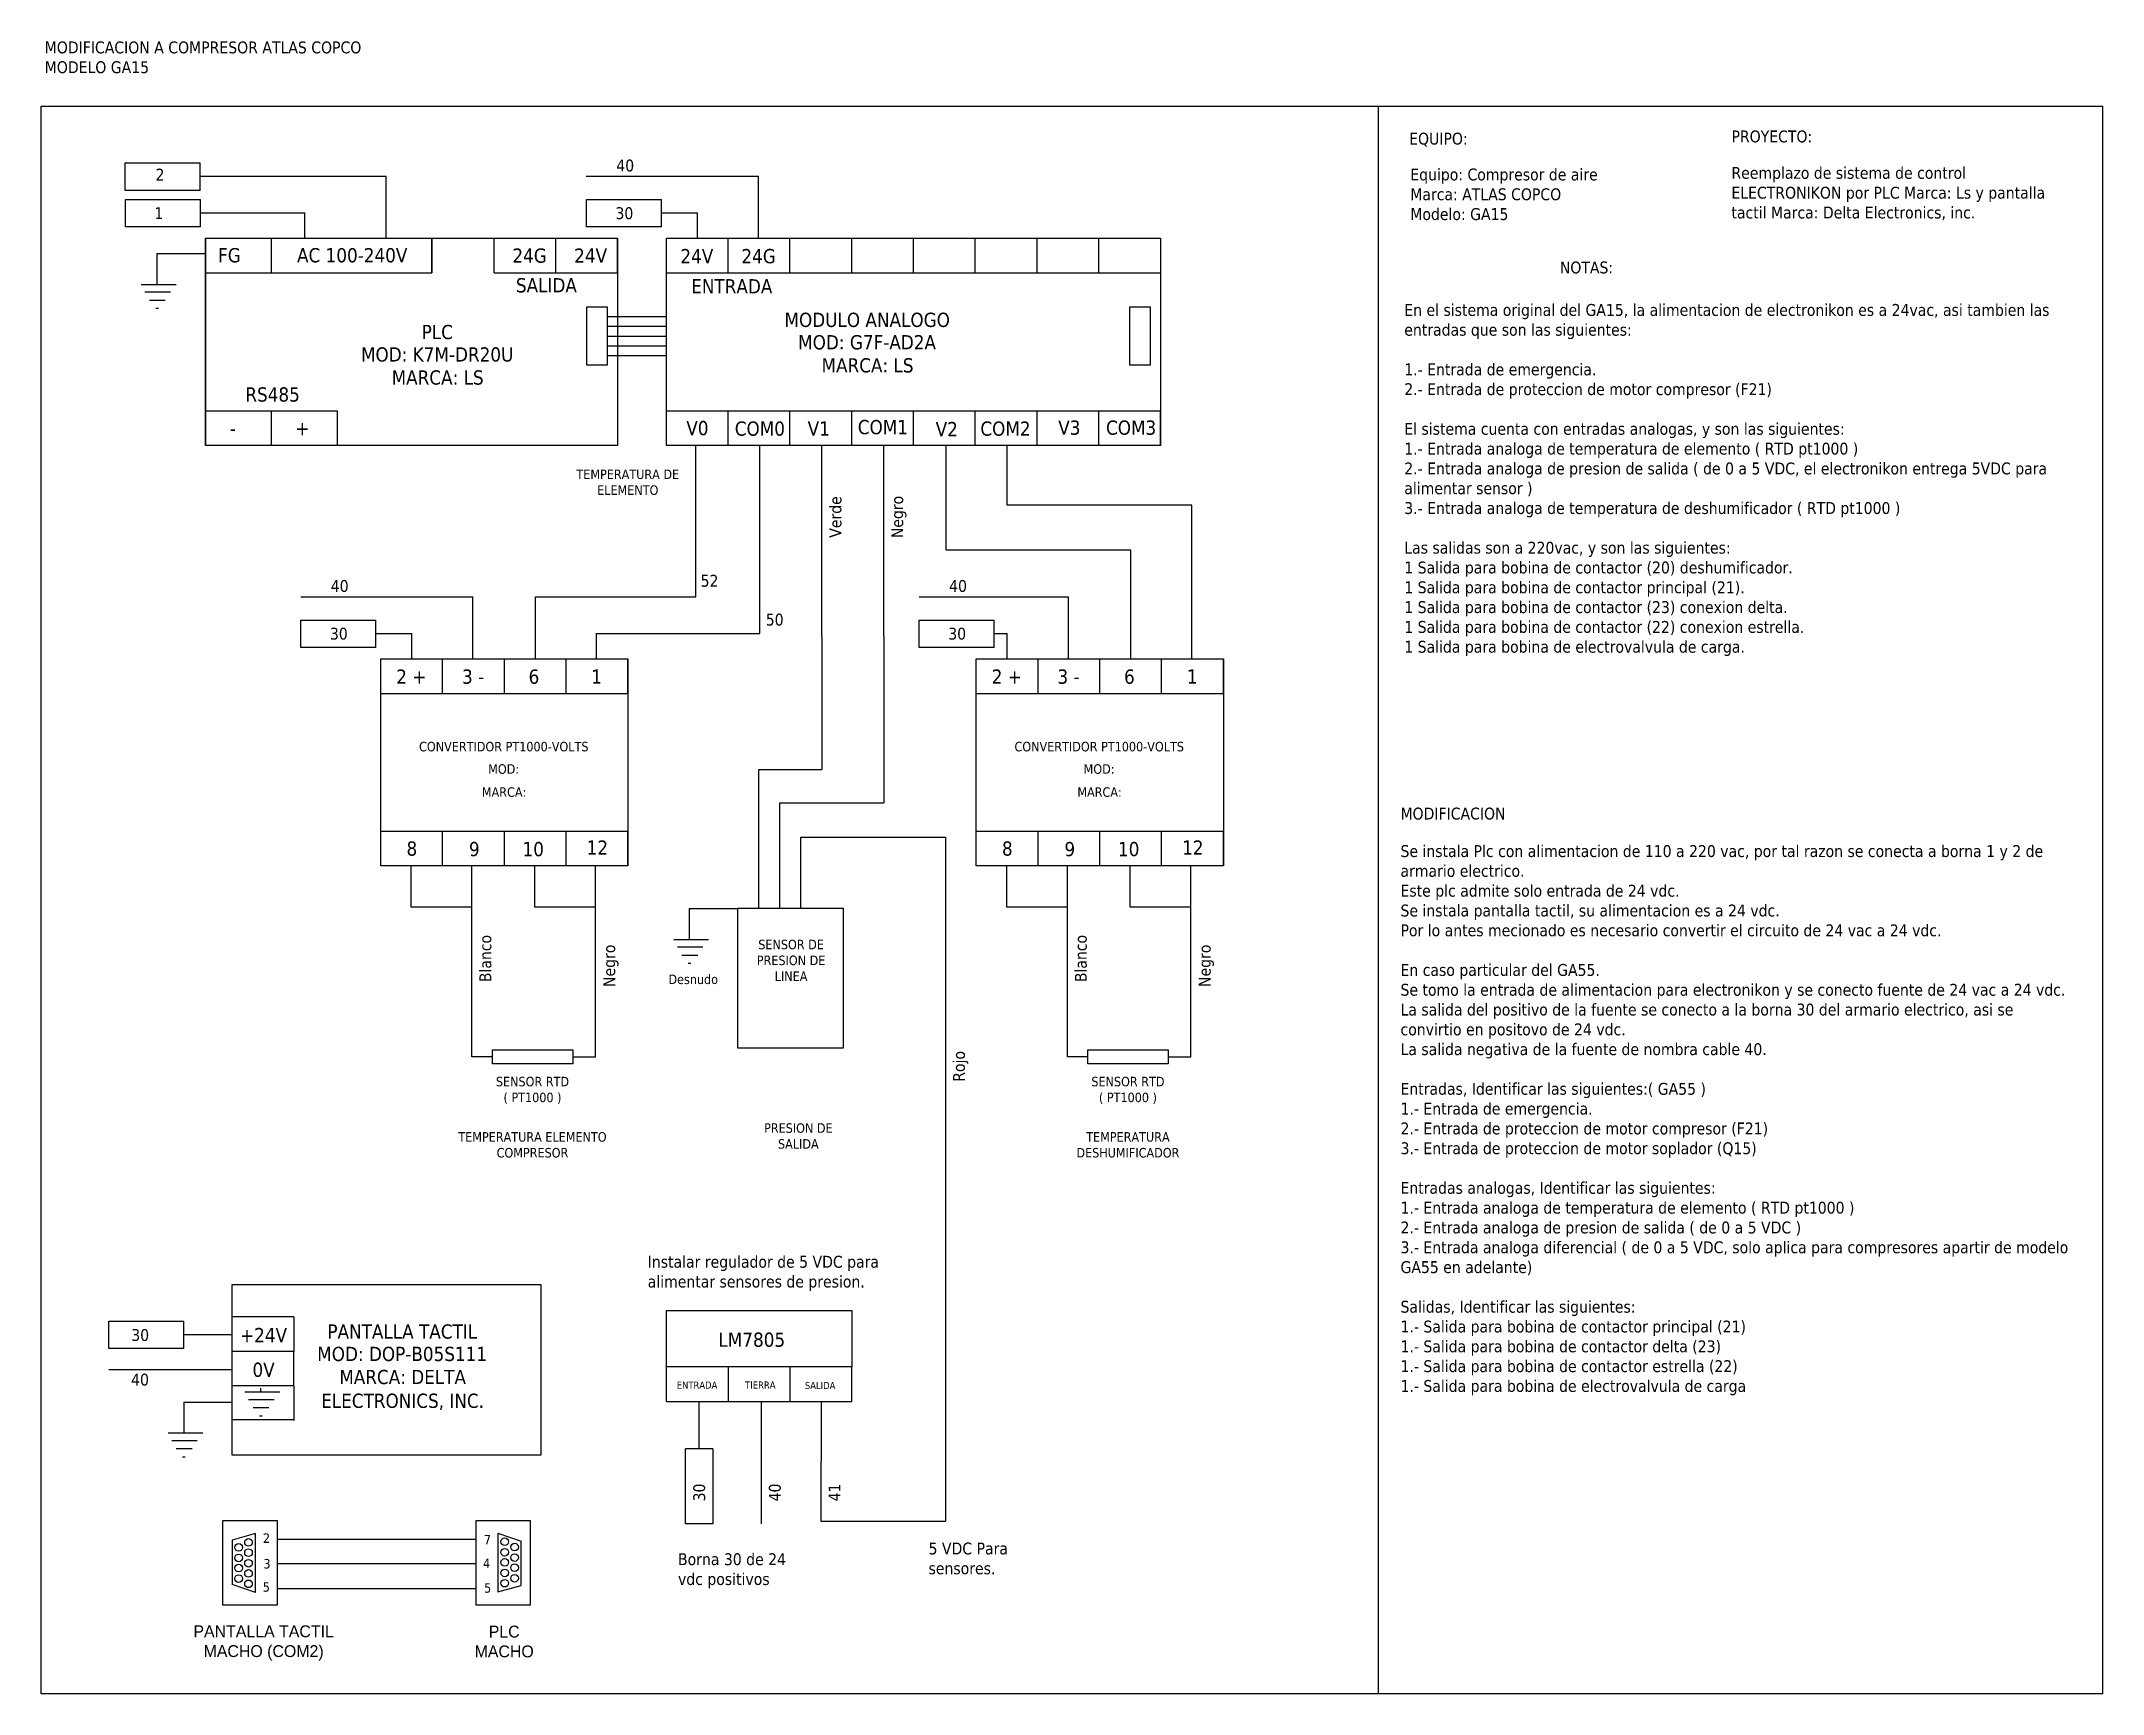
# Model space of a CAD drawing. Header units: millimetres. Extents: x 280 to 2517, y 686 to 1154.
# Drawn here: x 1687.7 to 2121.5, y 686.1 to 1033.8 of the extents above; entities that cross this region are included whole.
import ezdxf

# ---------------------------------------------------------------- set-up
doc = ezdxf.new("R2010")
doc.units = ezdxf.units.MM
doc.styles.add('Tahoma', font='tahoma.ttf')

msp = doc.modelspace()

# ---------------------------------------------------------------- texts
at = {"style": 'Tahoma'}
for s, insert, char_height, width, attachment_point in [('MODIFICACION A COMPRESOR ATLAS COPCO\\PMODELO GA15', (1688.414, 1033.714), 2.5, 99.3678, 1), ('EQUIPO:', (1975.53, 1014.523), 2.5, 57.58905, 1), ('PROYECTO:', (2043.346, 1014.986), 2.5, 57.58905, 1), ('2', (1711.736, 1006.952), 2.5, 15.27778, 1), ('40', (1808.69, 1008.875), 2.5, 15.27778, 1), ('Equipo: Compresor de aire\\PMarca: ATLAS COPCO\\PModelo: GA15', (1975.766, 1006.983), 2.5, 107.81633, 1), ('Reemplazo de sistema de control ELECTRONIKON por PLC Marca: Ls y pantalla tactil Marca: Delta Electronics, inc.', (2043.341, 1007.317), 2.5, 67.76111, 1), ('1', (1711.505, 998.842), 2.5, 15.27778, 1), ('30', (1808.509, 998.842), 2.5, 15.27778, 1), ('FG', (1724.897, 990.245), 3, 15.27778, 1), ('AC 100-240V', (1741.506, 990.245), 3, 25.08797, 1), ('24G', (1786.826, 990.168), 3, 15.27778, 1), ('24V', (1799.826, 990.168), 3, 15.27778, 1), ('24V', (1825.638, 990.055), 3, 15.27778, 2), ('24G', (1838.638, 990.055), 3, 15.27778, 2), ('NOTAS:', (2007.23, 987.419), 2.5, 57.58905, 1), ('SALIDA', (1787.569, 983.927), 3, 15.27778, 1), ('ENTRADA', (1824.459, 983.709), 3, 15.27778, 1), ('MODULO ANALOGO', (1861.483, 976.653), 3, 60.94912, 2), ('En el sistema original del GA15, la alimentacion de electronikon es a 24vac, asi tambien las entradas que son las siguientes:\\P\\P1.- Entrada de emergencia.\\P2.- Entrada de proteccion de motor compresor (F21)\\P\\PEl sistema cuenta con entradas analogas, y son las siguientes:\\P1.- Entrada analoga de temperatura de elemento ( RTD pt1000 )\\P2.- Entrada analoga de presion de salida ( de 0 a 5 VDC, el electronikon entrega 5VDC para alimentar sensor )\\P3.- Entrada analoga de temperatura de deshumificador ( RTD pt1000 )\\P\\PLas salidas son a 220vac, y son las siguientes:\\P1 Salida para bobina de contactor (20) deshumificador.\\P1 Salida para bobina de contactor principal (21).\\P1 Salida para bobina de contactor (23) conexion delta. \\P1 Salida para bobina de contactor (22) conexion estrella.\\P1 Salida para bobina de electrovalvula de carga.', (1974.502, 978.484), 2.5, 141.67465, 1), ('PLC', (1771.019, 974.091), 3, 60.94912, 2), ('MOD: G7F-AD2A', (1861.456, 971.938), 3, 60.94912, 2), ('MOD: K7M-DR20U', (1770.993, 969.375), 3, 60.94912, 2), ('MARCA: LS', (1771.091, 964.526), 3, 60.94912, 2), ('MARCA: LS', (1861.555, 967.088), 3, 60.94912, 2), ('RS485', (1730.634, 960.953), 3, 15.27778, 1), ('  -', (1725.124, 953.838), 3, 15.27778, 1), (' +', (1739.995, 953.838), 3, 15.27778, 1), ('  V0', (1824.631, 953.888), 3, 15.27778, 2), ('COM0', (1838.899, 953.773), 3, 15.27778, 2), ('  V1', (1850.169, 953.773), 3, 15.27778, 2), ('COM1', (1864.787, 954.09), 3, 15.27778, 2), ('V2', (1878.225, 953.658), 3, 15.27778, 2), ('COM2', (1890.577, 953.773), 3, 15.27778, 2), ('V3', (1904.018, 953.975), 3, 15.27778, 2), ('COM3', (1917.018, 953.975), 3, 15.27778, 2), ('TEMPERATURA DE ELEMENTO', (1811.102, 943.666), 2, 26.0697, 2), ('40', (1748.608, 920.42), 2.5, 15.27778, 1), ('52', (1826.428, 921.518), 2.5, 15.27778, 1), ('40', (1878.724, 920.42), 2.5, 15.27778, 1), ('50', (1840.137, 913.343), 2.5, 15.27778, 1), ('30', (1748.427, 910.387), 2.5, 15.27778, 1), ('30', (1878.542, 910.387), 2.5, 15.27778, 1), ('2 + ', (1765.556, 901.6), 3, 15.27778, 2), ('3 -', (1778.556, 901.6), 3, 15.27778, 2), ('  6', (1790.234, 901.6), 3, 15.27778, 2), ('1', (1804.556, 901.6), 3, 15.27778, 2), ('2 + ', (1890.851, 901.6), 3, 15.27778, 2), ('3 -', (1903.851, 901.6), 3, 15.27778, 2), ('  6', (1915.529, 901.6), 3, 15.27778, 2), ('1', (1929.851, 901.6), 3, 15.27778, 2), ('CONVERTIDOR PT1000-VOLTS', (1785.011, 886.379), 2, 122.0019, 2), ('CONVERTIDOR PT1000-VOLTS', (1910.307, 886.379), 2, 122.0019, 2), ('MOD: ', (1784.985, 881.664), 2, 60.94912, 2), ('MOD:', (1910.28, 881.664), 2, 60.94912, 2), ('MARCA: ', (1785.083, 876.814), 2, 60.94912, 2), ('MARCA: ', (1910.379, 876.814), 2, 60.94912, 2), ('MODIFICACION', (1973.698, 872.539), 2.5, 99.3678, 1), ('  8', (1764.549, 865.433), 3, 15.27778, 2), ('9', (1778.817, 865.318), 3, 15.27778, 2), ('  10', (1790.087, 865.318), 3, 15.27778, 2), ('12', (1804.706, 865.635), 3, 15.27778, 2), ('  8', (1889.844, 865.433), 3, 15.27778, 2), ('9', (1904.113, 865.318), 3, 15.27778, 2), ('  10', (1915.383, 865.318), 3, 15.27778, 2), ('12', (1930.001, 865.635), 3, 15.27778, 2), ('\\PSe instala Plc con alimentacion de 110 a 220 vac, por tal razon se conecta a borna 1 y 2 de armario electrico.\\PEste plc admite solo entrada de 24 vdc.\\PSe instala pantalla tactil, su alimentacion es a 24 vdc.\\PPor lo antes mecionado es necesario convertir el circuito de 24 vac a 24 vdc.\\P\\PEn caso particular del GA55.\\PSe tomo la entrada de alimentacion para electronikon y se conecto fuente de 24 vac a 24 vdc.\\PLa salida del positivo de la fuente se conecto a la borna 30 del armario electrico, asi se convirtio en positovo de 24 vdc.\\PLa salida negativa de la fuente de nombra cable 40.\\P\\PEntradas, Identificar las siguientes:( GA55 )\\P1.- Entrada de emergencia.\\P2.- Entrada de proteccion de motor compresor (F21)\\P3.- Entrada de proteccion de motor soplador (Q15)\\P\\PEntradas analogas, Identificar las siguientes:\\P1.- Entrada analoga de temperatura de elemento ( RTD pt1000 )\\P2.- Entrada analoga de presion de salida ( de 0 a 5 VDC )\\P3.- Entrada analoga diferencial ( de 0 a 5 VDC, solo aplica para compresores apartir de modelo GA55 en adelante)\\P\\PSalidas, Identificar las siguientes:\\P1.- Salida para bobina de contactor principal (21)\\P1.- Salida para bobina de contactor delta (23)\\P1.- Salida para bobina de contactor estrella (22)\\P1.- Salida para bobina de electrovalvula de carga', (1973.705, 868.816), 2.5, 141.67465, 1), ('SENSOR DE PRESION DE LINEA', (1845.466, 844.748), 2, 16.59364, 2), ('Desnudo', (1824.876, 837.429), 2, 16.59364, 2), ('SENSOR RTD ( PT1000 )', (1791.05, 815.914), 2, 16.59364, 2), ('SENSOR RTD ( PT1000 )', (1916.346, 815.914), 2, 16.59364, 2), ('TEMPERATURA ELEMENTO COMPRESOR', (1791.05, 804.277), 2, 34.72759, 2), ('PRESION DE SALIDA', (1846.997, 806.132), 2, 22.09371, 2), ('TEMPERATURA DESHUMIFICADOR', (1916.346, 804.277), 2, 28.74656, 2), ('Instalar regulador de 5 VDC para alimentar sensores de presion.', (1815.304, 778.257), 2.5, 57.58905, 1), ('PANTALLA TACTIL', (1763.653, 763.832), 3, 60.94912, 2), ('+24V', (1734.464, 763.082), 3, 15.27778, 2), ('MOD: DOP-B05S111', (1763.627, 759.117), 3, 60.94912, 2), ('LM7805', (1830.178, 762.113), 3, 15.27778, 1), ('0V', (1734.464, 755.795), 3, 15.27778, 2), ('MARCA: DELTA \\PELECTRONICS, INC.', (1763.725, 754.267), 3, 70.81534, 2), ('ENTRADA', (1821.409, 751.805), 1.5, 15.27778, 1), ('TIERRA', (1835.797, 751.825), 1.5, 15.27778, 1), ('SALIDA', (1848.374, 751.731), 1.5, 15.27778, 1), ('2', (1734.332, 719.87), 2, 2.33083, 1), ('7', (1780.829, 719.548), 2, 2.33083, 1), ('Borna 30 de 24 vdc positivos', (1821.677, 715.68), 2.5, 26.07335, 1), ('5 VDC Para sensores.', (1874.396, 717.939), 2.5, 28.89503, 1), ('3', (1734.433, 714.482), 2, 2.33083, 1), ('4', (1780.637, 714.555), 2, 2.33083, 1), ('5', (1734.3, 709.602), 2, 2.33083, 1), ('5', (1780.866, 709.391), 2, 2.33083, 1)]:
    msp.add_mtext(s, dxfattribs=dict(at, insert=insert, char_height=char_height, width=width, attachment_point=attachment_point))
at = {"char_height": 2.5, "style": 'Tahoma'}
for s, insert, width, attachment_point, rotation in [('Verde', (1853.547, 933.677), 25.60746, 2, 90.00012), ('Negro', (1866.547, 933.677), 25.60746, 2, 90.00012), ('Blanco', (1779.884, 840.788), 25.60746, 2, 90.00012), ('Negro', (1805.951, 839.27), 15.27778, 2, 90.00012), ('Blanco', (1905.179, 840.788), 25.60746, 2, 90.00012), ('Negro', (1931.247, 839.27), 15.27778, 2, 90.00012), ('Rojo', (1879.547, 818.109), 25.60746, 2, 90.00012), ('30', (1706.631, 762.849), 15.27778, 1, 0.00012), ('40', (1706.591, 753.47), 15.27778, 1, 0.00012), ('30', (1824.885, 726.594), 15.27778, 1, 90.00012), ('40', (1840.793, 726.594), 15.27778, 1, 90.00012), ('41', (1853.365, 726.594), 15.27778, 1, 90.00012)]:
    msp.add_mtext(s, dxfattribs=dict(at, insert=insert, width=width, attachment_point=attachment_point, rotation=rotation))
at = {"char_height": 2.5, "attachment_point": 2}
for s, insert, width in [('PANTALLA TACTIL\\PMACHO (COM2)', (1734.478, 700.519), 57.68093), ('PLC \\PMACHO', (1785.1, 700.456), 60.88776)]:
    msp.add_mtext(s, dxfattribs=dict(at, insert=insert, width=width))

# ---------------------------------------------------------------- linework, layer by layer
for p, q in [((1687.681, 686.128), (1687.681, 1020.128)), ((1687.681, 1020.128), (2121.476, 1020.128)), ((1969.017, 1020.128), (1969.017, 686.128)), ((2121.476, 686.128), (2121.476, 1020.128)), ((1705.372, 1008.152), (1721.141, 1008.152)), ((1705.372, 1002.389), (1705.372, 1008.152)), ((1721.141, 1002.389), (1721.141, 1008.152)), ((1721.141, 1002.389), (1705.372, 1002.389)), ((1721.141, 1005.345), (1760.275, 1005.345)), ((1760.275, 992.311), (1760.275, 1005.345)), ((1802.375, 1005.345), (1838.6, 1005.345)), ((1838.6, 992.311), (1838.6, 1005.345)), ((1705.397, 1000.462), (1721.167, 1000.462)), ((1705.397, 994.699), (1705.397, 1000.462)), ((1721.167, 994.699), (1721.167, 1000.462)), ((1802.401, 1000.462), (1818.171, 1000.462)), ((1802.401, 994.699), (1802.401, 1000.462)), ((1818.171, 994.699), (1818.171, 1000.462)), ((1721.167, 994.699), (1705.397, 994.699)), ((1721.167, 997.655), (1743.164, 997.655)), ((1743.164, 992.311), (1743.164, 997.655)), ((1818.171, 994.699), (1802.401, 994.699)), ((1818.171, 997.655), (1825.757, 997.655)), ((1825.757, 992.311), (1825.757, 997.655)), ((1712.025, 989.11), (1712.025, 982.621)), ((1712.025, 989.11), (1722.228, 989.11)), ((1736.131, 985.024), (1736.131, 992.311)), ((1769.87, 985.024), (1769.87, 992.311)), ((1769.972, 985.024), (1769.972, 992.311)), ((1782.972, 985.024), (1782.972, 992.311)), ((1795.972, 985.024), (1795.972, 992.311)), ((1808.972, 985.024), (1808.972, 992.311)), ((1832.232, 985.024), (1832.232, 992.311)), ((1845.232, 985.024), (1845.232, 992.311)), ((1858.232, 985.024), (1858.232, 992.311)), ((1871.232, 985.024), (1871.232, 992.311)), ((1884.232, 985.024), (1884.232, 992.311)), ((1897.232, 985.024), (1897.232, 992.311)), ((1910.232, 985.024), (1910.232, 992.311)), ((1722.228, 985.024), (1769.87, 985.024)), ((1782.972, 985.024), (1808.972, 985.024)), ((1819.232, 985.024), (1923.232, 985.024)), ((1708.744, 982.621), (1716.056, 982.621)), ((1709.516, 981.033), (1714.875, 981.033)), ((1710.47, 979.309), (1713.785, 979.309)), ((1711.787, 977.584), (1712.332, 977.584)), ((1806.739, 975.856), (1819.232, 975.856)), ((1806.739, 973.803), (1819.232, 973.803)), ((1806.739, 971.75), (1819.232, 971.75)), ((1806.739, 969.698), (1819.232, 969.698)), ((1806.739, 967.645), (1819.232, 967.645)), ((1722.228, 956.03), (1736.131, 956.03)), ((1736.131, 948.743), (1736.131, 956.03)), ((1736.131, 956.03), (1750.034, 956.03)), ((1750.034, 948.743), (1750.034, 956.03)), ((1819.232, 956.03), (1923.232, 956.03)), ((1832.232, 948.743), (1832.232, 956.03)), ((1845.232, 948.743), (1845.232, 956.03)), ((1858.232, 948.743), (1858.232, 956.03)), ((1871.232, 948.743), (1871.232, 956.03)), ((1884.232, 948.743), (1884.232, 956.03)), ((1897.232, 948.743), (1897.232, 956.03)), ((1910.232, 948.743), (1910.232, 956.03)), ((1910.232, 948.743), (1910.232, 956.03)), ((1923.232, 948.743), (1923.232, 956.03)), ((1825.39, 916.89), (1825.39, 948.743)), ((1838.871, 909.2), (1838.871, 948.743)), ((1851.971, 908.567), (1851.971, 948.743)), ((1864.971, 908.567), (1864.971, 948.743)), ((1864.971, 940.088), (1864.971, 948.743)), ((1878.128, 926.698), (1878.128, 948.743)), ((1890.971, 937.958), (1890.971, 948.743)), ((1890.971, 936.163), (1890.971, 948.743)), ((1929.814, 936.163), (1890.971, 936.163)), ((1929.814, 909.2), (1929.814, 936.163)), ((1916.971, 926.698), (1878.128, 926.698)), ((1916.971, 903.856), (1916.971, 926.698)), ((1742.293, 916.89), (1778.518, 916.89)), ((1761.186, 916.89), (1778.518, 916.89)), ((1778.518, 903.856), (1778.518, 916.89)), ((1791.675, 916.89), (1825.39, 916.89)), ((1791.675, 903.856), (1791.675, 916.89)), ((1872.409, 916.89), (1903.814, 916.89)), ((1903.814, 903.856), (1903.814, 916.89)), ((1742.319, 912.007), (1758.089, 912.007)), ((1742.319, 906.244), (1742.319, 912.007)), ((1758.089, 906.244), (1758.089, 912.007)), ((1872.435, 912.007), (1888.204, 912.007)), ((1872.435, 906.244), (1872.435, 912.007)), ((1888.204, 906.244), (1888.204, 912.007)), ((1758.089, 909.2), (1765.675, 909.2)), ((1765.675, 903.856), (1765.675, 909.2)), ((1804.518, 909.2), (1838.871, 909.2)), ((1804.518, 903.856), (1804.518, 909.2)), ((1851.971, 908.567), (1851.971, 880.546)), ((1864.971, 908.567), (1864.971, 873.525)), ((1888.204, 909.2), (1890.971, 909.2)), ((1890.971, 903.856), (1890.971, 909.2)), ((1929.814, 903.856), (1929.814, 909.2)), ((1758.089, 906.244), (1742.319, 906.244)), ((1772.15, 896.569), (1772.15, 903.856)), ((1785.15, 896.569), (1785.15, 903.856)), ((1798.15, 896.569), (1798.15, 903.856)), ((1811.15, 896.569), (1811.15, 903.856)), ((1888.204, 906.244), (1872.435, 906.244)), ((1897.445, 896.569), (1897.445, 903.856)), ((1910.445, 896.569), (1910.445, 903.856)), ((1923.445, 896.569), (1923.445, 903.856)), ((1936.445, 896.569), (1936.445, 903.856)), ((1759.15, 896.569), (1811.15, 896.569)), ((1884.445, 896.569), (1936.445, 896.569)), ((1838.684, 851.358), (1838.684, 880.546)), ((1838.684, 880.546), (1851.971, 880.546)), ((1843.113, 851.358), (1843.113, 873.525)), ((1843.113, 873.525), (1864.971, 873.525)), ((1759.15, 867.575), (1811.15, 867.575)), ((1772.15, 860.288), (1772.15, 867.575)), ((1785.15, 860.288), (1785.15, 867.575)), ((1798.15, 860.288), (1798.15, 867.575)), ((1811.15, 860.288), (1811.15, 867.575)), ((1847.542, 851.358), (1847.542, 866.294)), ((1847.542, 866.294), (1877.971, 866.294)), ((1877.971, 866.294), (1877.971, 722.412)), ((1884.445, 867.575), (1936.445, 867.575)), ((1897.445, 860.288), (1897.445, 867.575)), ((1910.445, 860.288), (1910.445, 867.575)), ((1923.445, 860.288), (1923.445, 867.575)), ((1936.445, 860.288), (1936.445, 867.575)), ((1765.558, 851.634), (1765.558, 860.288)), ((1778.308, 820.112), (1778.308, 860.288)), ((1791.549, 851.634), (1791.549, 860.288)), ((1804.298, 820.112), (1804.298, 860.288)), ((1890.854, 851.634), (1890.854, 860.288)), ((1903.604, 820.112), (1903.604, 860.288)), ((1916.844, 851.634), (1916.844, 860.288)), ((1929.594, 820.112), (1929.594, 860.288)), ((1778.308, 851.634), (1765.558, 851.634)), ((1804.298, 851.634), (1791.549, 851.634)), ((1824.052, 851.311), (1824.052, 844.822)), ((1824.052, 851.311), (1834.255, 851.311)), ((1903.604, 851.634), (1890.854, 851.634)), ((1929.594, 851.634), (1916.844, 851.634)), ((1820.771, 844.822), (1828.083, 844.822)), ((1821.543, 843.234), (1826.902, 843.234)), ((1822.497, 841.51), (1825.812, 841.51)), ((1823.814, 839.785), (1824.359, 839.785)), ((1782.622, 820.112), (1778.308, 820.112)), ((1799.511, 820.112), (1804.298, 820.112)), ((1907.918, 820.112), (1903.604, 820.112)), ((1924.807, 820.112), (1929.594, 820.112)), ((1701.891, 764.503), (1717.661, 764.503)), ((1701.891, 758.739), (1701.891, 764.503)), ((1717.661, 758.739), (1717.661, 764.503)), ((1740.867, 765.447), (1727.926, 765.447)), ((1740.867, 765.447), (1740.867, 758.16)), ((1717.661, 761.696), (1727.867, 761.696)), ((1717.661, 758.739), (1701.891, 758.739)), ((1740.867, 758.16), (1727.926, 758.16)), ((1740.867, 750.873), (1740.867, 758.16)), ((1819.273, 747.583), (1819.273, 754.87)), ((1832.273, 747.583), (1832.273, 754.87)), ((1845.273, 747.583), (1845.273, 754.87)), ((1858.273, 747.583), (1858.273, 754.87)), ((1701.891, 754.359), (1727.867, 754.359)), ((1740.867, 750.873), (1727.926, 750.873)), ((1740.867, 750.873), (1740.867, 743.585)), ((1717.664, 747.493), (1717.664, 741.004)), ((1717.664, 747.493), (1727.867, 747.493)), ((1730.549, 749.643), (1737.861, 749.643)), ((1731.321, 748.055), (1736.68, 748.055)), ((1732.275, 746.331), (1735.59, 746.331)), ((1733.83, 750.439), (1733.83, 749.643)), ((1819.273, 747.583), (1858.273, 747.583)), ((1826.114, 737.624), (1826.114, 747.583)), ((1839.214, 721.855), (1839.214, 747.583)), ((1851.821, 747.583), (1851.74, 722.412)), ((1740.867, 743.74), (1727.926, 743.74)), ((1733.592, 744.606), (1734.137, 744.606)), ((1714.383, 741.004), (1721.695, 741.004)), ((1715.155, 739.416), (1720.514, 739.416)), ((1716.109, 737.692), (1719.424, 737.692)), ((1823.232, 721.854), (1823.232, 737.624)), ((1828.995, 737.624), (1823.232, 737.624)), ((1828.995, 737.624), (1828.995, 721.854)), ((1717.426, 735.968), (1717.971, 735.968)), ((1828.995, 721.854), (1823.232, 721.854)), ((1851.711, 722.412), (1877.971, 722.412)), ((1855.101, 722.412), (1867.34, 722.412)), ((1732.749, 719.807), (1727.842, 718.466)), ((1727.842, 718.466), (1727.842, 709.099)), ((1732.749, 707.436), (1732.749, 719.807)), ((1737.315, 718.659), (1779.195, 718.659)), ((1783.761, 719.911), (1783.761, 707.539)), ((1783.761, 719.911), (1788.667, 718.248)), ((1788.667, 708.88), (1788.667, 718.248)), ((1737.315, 713.54), (1779.195, 713.54)), ((1732.749, 707.436), (1727.842, 709.099)), ((1737.315, 708.263), (1779.195, 708.263)), ((1783.761, 707.539), (1788.667, 708.88)), ((2121.476, 686.128), (1687.681, 686.128))]:
    msp.add_line(p, q)
for points in [[(1722.228, 992.311), (1722.228, 992.311), (1722.228, 948.743), (1722.228, 948.743)], [(1722.228, 992.311), (1808.972, 992.311), (1808.972, 948.743), (1722.228, 948.743)], [(1819.232, 992.311), (1923.232, 992.311), (1923.232, 948.743), (1819.232, 948.743)], [(1802.479, 977.909), (1806.739, 977.909), (1806.739, 965.645), (1802.479, 965.645)], [(1916.757, 977.909), (1921.017, 977.909), (1921.017, 965.645), (1916.757, 965.645)], [(1759.15, 903.856), (1811.15, 903.856), (1811.15, 860.288), (1759.15, 860.288)], [(1884.445, 903.856), (1936.445, 903.856), (1936.445, 860.288), (1884.445, 860.288)], [(1834.255, 851.358), (1856.4, 851.358), (1856.4, 821.967), (1834.255, 821.967)], [(1782.622, 821.6), (1799.511, 821.6), (1799.511, 818.623), (1782.622, 818.623)], [(1907.918, 821.6), (1924.807, 821.6), (1924.807, 818.623), (1907.918, 818.623)], [(1727.867, 772.202), (1792.807, 772.202), (1792.807, 736.348), (1727.867, 736.348)], [(1819.273, 766.747), (1858.273, 766.747), (1858.273, 754.87), (1819.273, 754.87)], [(1725.924, 704.751), (1725.924, 722.596), (1737.315, 722.596), (1737.315, 704.751)], [(1790.586, 722.596), (1790.586, 704.751), (1779.195, 704.751), (1779.195, 722.596)]]:
    msp.add_lwpolyline(points, close=True)
for centre in [(1729.223, 716.923), (1731.295, 717.957), (1731.295, 715.807), (1785.214, 718.095), (1785.214, 715.901), (1787.286, 716.979), (1729.223, 714.699), (1729.223, 712.562), (1731.295, 713.583), (1731.295, 711.446), (1785.214, 713.764), (1785.214, 711.54), (1787.286, 714.785), (1787.286, 712.648), (1729.223, 710.368), (1731.295, 709.252), (1785.214, 709.39), (1787.286, 710.424)]:
    msp.add_circle(centre, 0.802)

msp.set_redraw_order([(e.dxf.handle, doc.entitydb.next_handle()) for e in msp.query("TEXT MTEXT ATTDEF DIMENSION ARC_DIMENSION")])  # texts and dimensions are drawn at this point

doc.saveas('drawing.dxf')
